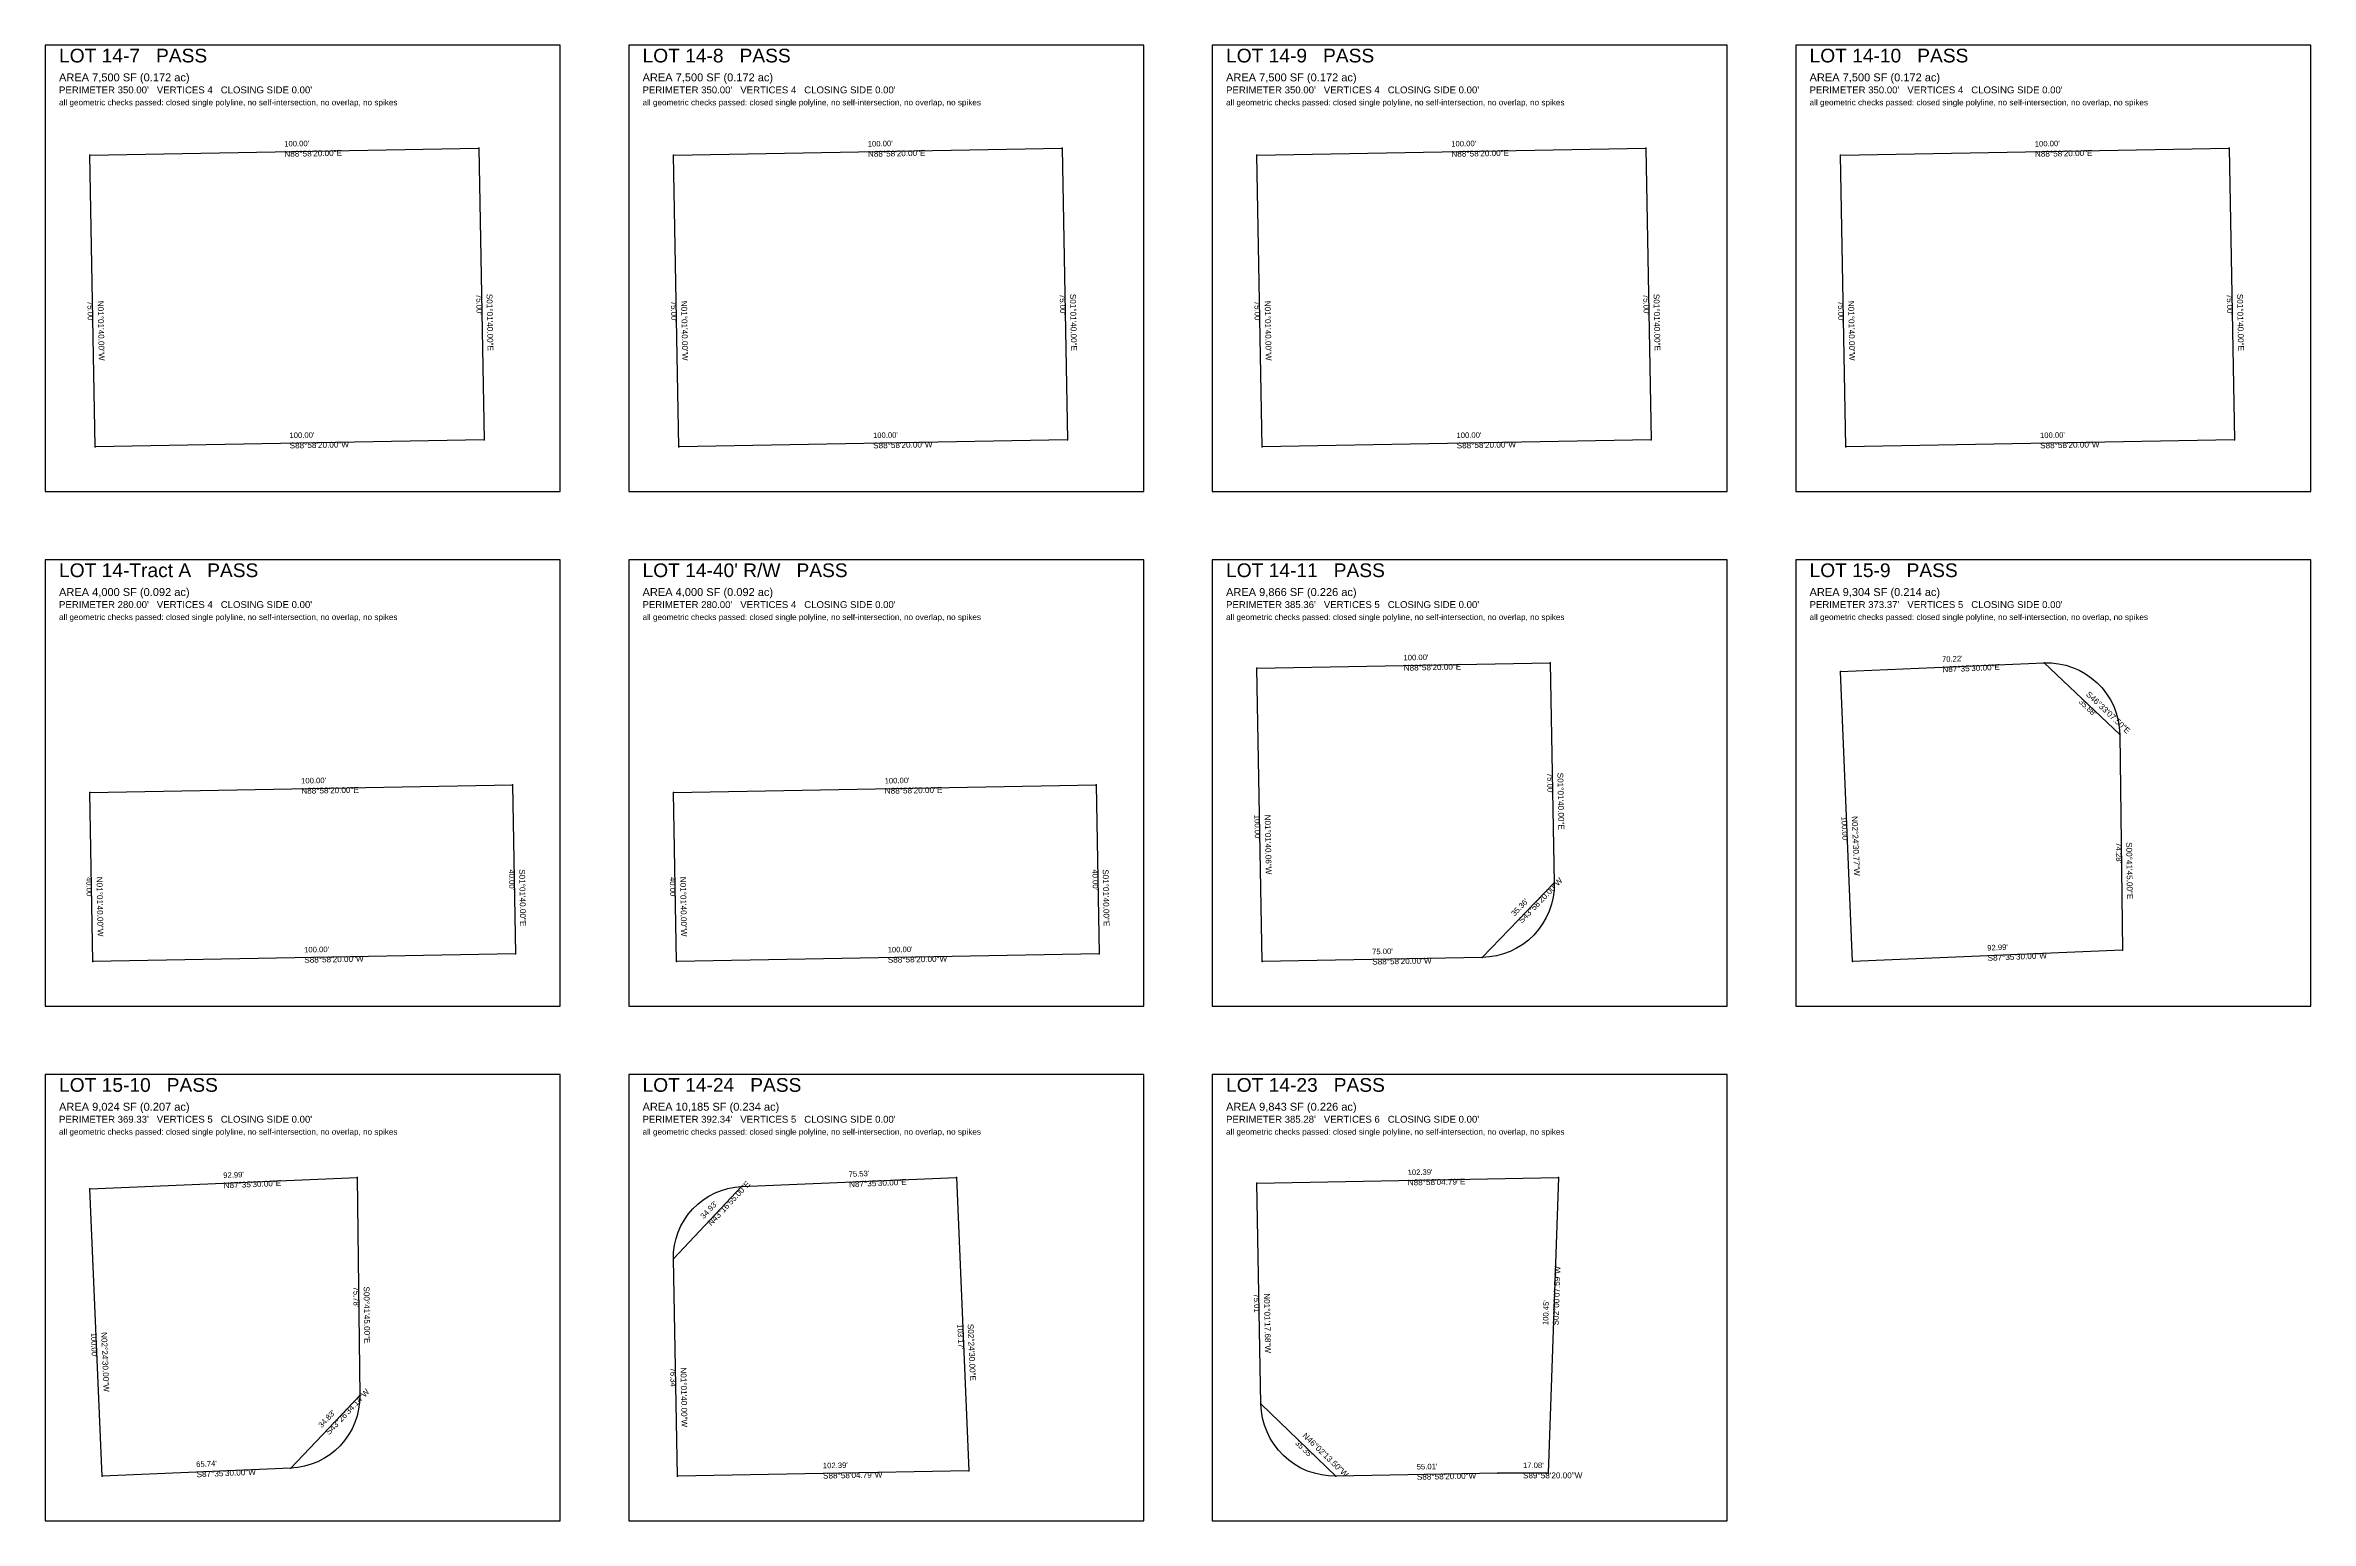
# Model space of a CAD drawing. Extents: x 0 to 1320, y -600 to 260.
import ezdxf

# ---------------------------------------------------------------- set-up
doc = ezdxf.new("R2010")
doc.units = 0
for name, pattern in [('ROT_0.03', [0]), ('ROT_1.03', [0]), ('ROT_2.41', [0]), ('ROT_270.70', [0]), ('ROT_271.02', [0]), ('ROT_271.03', [0]), ('ROT_272.41', [0]), ('ROT_316.04', [0]), ('ROT_316.55', [0]), ('ROT_46.03', [0]), ('ROT_46.56', [0]), ('ROT_46.72', [0]), ('ROT_88.00', [0])]:
    doc.linetypes.add(name, pattern=pattern)
for name, color, linetype in [('LOT_POLYLINE', 4, 'CONTINUOUS'), ('SHEET_FRAME', 2, 'CONTINUOUS'), ('SHEET_LABELS', 7, 'CONTINUOUS')]:
    doc.layers.add(name, color=color, linetype=linetype)
doc.styles.get("Standard").update_dxf_attribs({"font": 'Arial'})

msp = doc.modelspace()

# ---------------------------------------------------------------- linework, layer by layer
at = {"layer": 'LOT_POLYLINE'}
for points in [[(26, 195.9351), (252.5802, 200), (255.6288, 30.0649), (29.0486, 26)], [(366, 195.9351), (592.5802, 200), (595.6288, 30.0649), (369.0486, 26)], [(706, 195.9351), (932.5802, 200), (935.6288, 30.0649), (709.0486, 26)], [(1046, 195.9351), (1272.5802, 200), (1275.6288, 30.0649), (1049.0486, 26)], [(706, -103.0666), (876.9335, -100), (879.2334, -228.2001), (837.2667, -271.7001), (709.0666, -274)], [(1046, -104.9917), (1164.6856, -100), (1208.751, -141.7404), (1210.277, -267.3898), (1053.1088, -274)], [(26, -175.5068), (272.233, -171.0894), (274, -269.5826), (27.767, -274)], [(366, -175.5068), (612.233, -171.0894), (614, -269.5826), (367.767, -274)], [(26, -406.549), (181.7127, -400), (183.255, -526.991), (143.1188, -569.3704), (33.0427, -574)], [(405.7102, -405.263), (530.8476, -400), (538.0371, -570.9419), (368.2707, -574), (366, -447.4291)], [(706, -403.165), (881.6998, -400), (875.6768, -572.2923), (846.3621, -572.3065), (751.9658, -574), (708.2953, -531.8825)]]:
    msp.add_lwpolyline(points, close=True, dxfattribs=at)
for points in [[(1164.6856, -100), (1168.9146, -100.0338), (1173.1192, -100.4898), (1177.2571, -101.3634), (1181.2871, -102.646), (1185.1689, -104.3246), (1188.8636, -106.3826), (1192.3343, -108.7993), (1195.5463, -111.5505), (1198.4674, -114.6088), (1201.0685, -117.9435), (1203.3235, -121.5213), (1205.2099, -125.3065), (1206.7088, -129.2612), (1207.8052, -133.3458), (1208.4882, -137.5194), (1208.751, -141.7404)], [(879.2334, -228.2001), (879.1028, -232.3924), (878.5619, -236.5517), (877.6159, -240.638), (876.2739, -244.6118), (874.5489, -248.435), (872.4575, -252.0707), (870.0197, -255.4839), (867.2592, -258.6417), (864.2024, -261.5137), (860.8789, -264.0723), (857.3205, -266.2928), (853.5617, -268.1539), (849.6385, -269.6375), (845.5888, -270.7295), (841.4516, -271.4192), (837.2667, -271.7001)], [(366, -447.4291), (366.1218, -443.4248), (366.6294, -439.4508), (367.5183, -435.5445), (368.7801, -431.7421), (370.4029, -428.0793), (372.3718, -424.5902), (374.6681, -421.3075), (377.2706, -418.2617), (380.155, -415.4813), (383.2942, -412.9923), (386.659, -410.8179), (390.218, -408.9784), (393.9378, -407.491), (397.7839, -406.3696), (401.7203, -405.6247), (405.7102, -405.2631)], [(183.255, -526.991), (183.1102, -531.0221), (182.5784, -535.0205), (181.6645, -538.9493), (180.3772, -542.772), (178.7282, -546.4532), (176.7328, -549.9588), (174.4097, -553.2563), (171.7802, -556.3151), (168.8688, -559.1069), (165.7024, -561.6058), (162.3104, -563.7886), (158.7242, -565.6352), (154.977, -567.1284), (151.1037, -568.2543), (147.14, -569.0025), (143.1228, -569.3662)], [(751.9658, -574), (747.7579, -573.8689), (743.5831, -573.3261), (739.4816, -572.3768), (735.4929, -571.0302), (731.6553, -569.2991), (728.0059, -567.2003), (724.5797, -564.7539), (721.4097, -561.9836), (718.5265, -558.916), (715.9577, -555.5806), (713.7282, -552.0095), (711.8594, -548.2371), (710.3692, -544.2997), (709.2721, -540.2353), (708.5786, -536.0829), (708.2953, -531.8825)]]:
    msp.add_lwpolyline(points, dxfattribs=at)
at = {"layer": 'SHEET_FRAME'}
for p, q in [((300, 260), (0, 260)), ((0, 260), (0, 0)), ((300, 0), (300, 260)), ((640, 260), (340, 260)), ((340, 260), (340, 0)), ((640, 0), (640, 260)), ((980, 260), (680, 260)), ((680, 260), (680, 0)), ((980, 0), (980, 260)), ((1320, 260), (1020, 260)), ((1020, 260), (1020, 0)), ((1320, 0), (1320, 260)), ((0, 0), (300, 0)), ((340, 0), (640, 0)), ((680, 0), (980, 0)), ((1020, 0), (1320, 0)), ((300, -40), (0, -40)), ((0, -40), (0, -300)), ((300, -300), (300, -40)), ((640, -40), (340, -40)), ((340, -40), (340, -300)), ((640, -300), (640, -40)), ((980, -40), (680, -40)), ((680, -40), (680, -300)), ((980, -300), (980, -40)), ((1320, -40), (1020, -40)), ((1020, -40), (1020, -300)), ((1320, -300), (1320, -40)), ((0, -300), (300, -300)), ((340, -300), (640, -300)), ((680, -300), (980, -300)), ((1020, -300), (1320, -300)), ((300, -340), (0, -340)), ((0, -340), (0, -600)), ((300, -600), (300, -340)), ((640, -340), (340, -340)), ((340, -340), (340, -600)), ((640, -600), (640, -340)), ((980, -340), (680, -340)), ((680, -340), (680, -600)), ((980, -600), (980, -340)), ((0, -600), (300, -600)), ((340, -600), (640, -600)), ((680, -600), (980, -600))]:
    msp.add_line(p, q, dxfattribs=at)
at = {"layer": 'SHEET_LABELS'}
for p in [(252.5802, 200), (592.5802, 200), (932.5802, 200), (1272.5802, 200), (26, 195.9351), (366, 195.9351), (706, 195.9351), (1046, 195.9351), (255.6288, 30.0649), (595.6288, 30.0649), (935.6288, 30.0649), (1275.6288, 30.0649), (29.0486, 26), (369.0486, 26), (709.0486, 26), (1049.0486, 26), (706, -103.0666), (876.9335, -100), (1046, -104.9917), (1164.6856, -100), (1208.751, -141.7404), (272.233, -171.0894), (612.233, -171.0894), (26, -175.5068), (366, -175.5068), (879.2334, -228.2001), (27.767, -274), (274, -269.5826), (367.767, -274), (614, -269.5826), (709.0666, -274), (837.2667, -271.7001), (1053.1088, -274), (1210.277, -267.3898), (26, -406.549), (181.7127, -400), (405.7102, -405.263), (530.8476, -400), (706, -403.165), (881.6998, -400), (366, -447.4291), (183.255, -526.991), (708.2953, -531.8825), (33.0427, -574), (143.1188, -569.3704), (368.2707, -574), (538.0371, -570.9419), (751.9658, -574), (846.3621, -572.3065), (875.6768, -572.2923)]:
    msp.add_point(p, dxfattribs=at)

# ---------------------------------------------------------------- texts
for s, height, p in [('LOT 14-7   PASS', 8, (8, 250)), ('LOT 14-8   PASS', 8, (348, 250)), ('LOT 14-9   PASS', 8, (688, 250)), ('LOT 14-10   PASS', 8, (1028, 250)), ('AREA 7,500 SF (0.172 ac)', 4.6, (8, 239)), ('AREA 7,500 SF (0.172 ac)', 4.6, (348, 239)), ('AREA 7,500 SF (0.172 ac)', 4.6, (688, 239)), ('AREA 7,500 SF (0.172 ac)', 4.6, (1028, 239)), ('all geometric checks passed: closed single polyline, no self-intersection, no overlap, no spikes', 3.4, (8, 225)), ("PERIMETER 350.00'   VERTICES 4   CLOSING SIDE 0.00'", 4, (8, 232)), ('all geometric checks passed: closed single polyline, no self-intersection, no overlap, no spikes', 3.4, (348, 225)), ("PERIMETER 350.00'   VERTICES 4   CLOSING SIDE 0.00'", 4, (348, 232)), ('all geometric checks passed: closed single polyline, no self-intersection, no overlap, no spikes', 3.4, (688, 225)), ("PERIMETER 350.00'   VERTICES 4   CLOSING SIDE 0.00'", 4, (688, 232)), ('all geometric checks passed: closed single polyline, no self-intersection, no overlap, no spikes', 3.4, (1028, 225)), ("PERIMETER 350.00'   VERTICES 4   CLOSING SIDE 0.00'", 4, (1028, 232)), ('LOT 14-Tract A   PASS', 8, (8, -50)), ("LOT 14-40' R/W   PASS", 8, (348, -50)), ('LOT 14-11   PASS', 8, (688, -50)), ('LOT 15-9   PASS', 8, (1028, -50)), ('AREA 4,000 SF (0.092 ac)', 4.6, (8, -61)), ("PERIMETER 280.00'   VERTICES 4   CLOSING SIDE 0.00'", 4, (8, -68)), ('AREA 4,000 SF (0.092 ac)', 4.6, (348, -61)), ("PERIMETER 280.00'   VERTICES 4   CLOSING SIDE 0.00'", 4, (348, -68)), ('AREA 9,866 SF (0.226 ac)', 4.6, (688, -61)), ("PERIMETER 385.36'   VERTICES 5   CLOSING SIDE 0.00'", 4, (688, -68)), ('AREA 9,304 SF (0.214 ac)', 4.6, (1028, -61)), ("PERIMETER 373.37'   VERTICES 5   CLOSING SIDE 0.00'", 4, (1028, -68)), ('all geometric checks passed: closed single polyline, no self-intersection, no overlap, no spikes', 3.4, (8, -75)), ('all geometric checks passed: closed single polyline, no self-intersection, no overlap, no spikes', 3.4, (348, -75)), ('all geometric checks passed: closed single polyline, no self-intersection, no overlap, no spikes', 3.4, (688, -75)), ('all geometric checks passed: closed single polyline, no self-intersection, no overlap, no spikes', 3.4, (1028, -75)), ('LOT 15-10   PASS', 8, (8, -350)), ('LOT 14-24   PASS', 8, (348, -350)), ('LOT 14-23   PASS', 8, (688, -350)), ('AREA 9,024 SF (0.207 ac)', 4.6, (8, -361)), ('AREA 10,185 SF (0.234 ac)', 4.6, (348, -361)), ('AREA 9,843 SF (0.226 ac)', 4.6, (688, -361)), ("PERIMETER 369.33'   VERTICES 5   CLOSING SIDE 0.00'", 4, (8, -368)), ("PERIMETER 392.34'   VERTICES 5   CLOSING SIDE 0.00'", 4, (348, -368)), ("PERIMETER 385.28'   VERTICES 6   CLOSING SIDE 0.00'", 4, (688, -368)), ('all geometric checks passed: closed single polyline, no self-intersection, no overlap, no spikes', 3.4, (8, -375)), ('all geometric checks passed: closed single polyline, no self-intersection, no overlap, no spikes', 3.4, (348, -375)), ('all geometric checks passed: closed single polyline, no self-intersection, no overlap, no spikes', 3.4, (688, -375))]:
    msp.add_text(s, height=height, dxfattribs=at).set_placement(p)
at = {"layer": 'SHEET_LABELS', "linetype": 'ROT_1.03'}
for s, height, p in [("100.00'", 3.2, (139.2363, 200.9671)), ('N88%%d58\'20.00"E', 3.4, (139.3439, 194.9681)), ("100.00'", 3.2, (479.2363, 200.9671)), ('N88%%d58\'20.00"E', 3.4, (479.3439, 194.9681)), ("100.00'", 3.2, (819.2363, 200.9671)), ('N88%%d58\'20.00"E', 3.4, (819.3439, 194.9681)), ("100.00'", 3.2, (1159.2363, 200.9671)), ('N88%%d58\'20.00"E', 3.4, (1159.3439, 194.9681)), ('S88%%d58\'20.00"W', 3.4, (142.3925, 25.0329)), ("100.00'", 3.2, (142.2849, 31.0319)), ('S88%%d58\'20.00"W', 3.4, (482.3925, 25.0329)), ("100.00'", 3.2, (482.2849, 31.0319)), ('S88%%d58\'20.00"W', 3.4, (822.3925, 25.0329)), ("100.00'", 3.2, (822.2849, 31.0319)), ('S88%%d58\'20.00"W', 3.4, (1162.3925, 25.0329)), ("100.00'", 3.2, (1162.2849, 31.0319)), ("100.00'", 3.2, (791.4129, -98.5338)), ('N88%%d58\'20.00"E', 3.4, (791.5206, -104.5328)), ("100.00'", 3.2, (149.0627, -170.2986)), ("100.00'", 3.2, (489.0627, -170.2986)), ('N88%%d58\'20.00"E', 3.4, (149.1703, -176.2976)), ('N88%%d58\'20.00"E', 3.4, (489.1703, -176.2976)), ('S88%%d58\'20.00"W', 3.4, (150.9373, -274.7908)), ("100.00'", 3.2, (150.8297, -268.7918)), ('S88%%d58\'20.00"W', 3.4, (490.9373, -274.7908)), ("100.00'", 3.2, (490.8297, -268.7918)), ("75.00'", 3.2, (773.1128, -269.8505)), ('S88%%d58\'20.00"W', 3.4, (773.2205, -275.8496)), ("102.39'", 3.2, (793.7958, -398.583)), ('N88%%d58\'04.79"E', 3.4, (793.9039, -404.582)), ("102.39'", 3.2, (453.0998, -569.4714)), ("55.01'", 3.2, (799.1101, -570.1537)), ('S88%%d58\'04.79"W', 3.4, (453.2079, -575.4704)), ('S88%%d58\'20.00"W', 3.4, (799.2177, -576.1528))]:
    msp.add_text(s, height=height, rotation=1.03, dxfattribs=at).set_placement(p)
at = {"layer": 'SHEET_LABELS', "linetype": 'ROT_271.03'}
for s, height, p in [("75.00'", 3.2, (24.5248, 110.9138)), ('N01%%d01\'40.00"W', 3.4, (30.5238, 111.0214)), ("75.00'", 3.2, (251.105, 114.9786)), ('S01%%d01\'40.00"E', 3.4, (257.104, 115.0862)), ("75.00'", 3.2, (364.5248, 110.9138)), ('N01%%d01\'40.00"W', 3.4, (370.5238, 111.0214)), ("75.00'", 3.2, (591.105, 114.9786)), ('S01%%d01\'40.00"E', 3.4, (597.104, 115.0862)), ("75.00'", 3.2, (704.5248, 110.9138)), ('N01%%d01\'40.00"W', 3.4, (710.5238, 111.0214)), ("75.00'", 3.2, (931.105, 114.9786)), ('S01%%d01\'40.00"E', 3.4, (937.104, 115.0862)), ("75.00'", 3.2, (1044.5248, 110.9138)), ('N01%%d01\'40.00"W', 3.4, (1050.5238, 111.0214)), ("75.00'", 3.2, (1271.105, 114.9786)), ('S01%%d01\'40.00"E', 3.4, (1277.104, 115.0862)), ("75.00'", 3.2, (875.0839, -164.1539)), ('S01%%d01\'40.00"E', 3.4, (881.083, -164.0462)), ("100.00'", 3.2, (704.5338, -188.5871)), ('N01%%d01\'40.06"W', 3.4, (710.5328, -188.4795)), ("40.00'", 3.2, (270.117, -220.3898)), ('S01%%d01\'40.00"E', 3.4, (276.116, -220.2822)), ("40.00'", 3.2, (610.117, -220.3898)), ('S01%%d01\'40.00"E', 3.4, (616.116, -220.2822)), ("40.00'", 3.2, (23.884, -224.8072)), ('N01%%d01\'40.00"W', 3.4, (29.883, -224.6996)), ("40.00'", 3.2, (363.884, -224.8072)), ('N01%%d01\'40.00"W', 3.4, (369.883, -224.6996)), ("76.34'", 3.2, (364.1358, -510.7684)), ('N01%%d01\'40.00"W', 3.4, (370.1349, -510.6608))]:
    msp.add_text(s, height=height, rotation=271.03, dxfattribs=at).set_placement(p)
at = {"layer": 'SHEET_LABELS', "linetype": 'ROT_2.41'}
for s, height, p in [("70.22'", 3.2, (1105.2167, -99.4985)), ('N87%%d35\'30.00"E', 3.4, (1105.4689, -105.4932)), ("92.99'", 3.2, (1131.5668, -267.6976)), ('S87%%d35\'30.00"W', 3.4, (1131.819, -273.6923)), ("75.53'", 3.2, (468.1528, -399.6342)), ("92.99'", 3.2, (103.7303, -400.2771)), ('N87%%d35\'30.00"E', 3.4, (103.9824, -406.2718)), ('N87%%d35\'30.00"E', 3.4, (468.405, -405.6289)), ("65.74'", 3.2, (87.9547, -568.6879)), ('S87%%d35\'30.00"W', 3.4, (88.2068, -574.6826))]:
    msp.add_text(s, height=height, rotation=2.41, dxfattribs=at).set_placement(p)
at = {"layer": 'SHEET_LABELS', "linetype": 'ROT_316.55'}
for s, height, p in [('S46%%d33\'07.50"E', 3.4, (1188.7814, -118.6922)), ("35.88'", 3.2, (1184.6552, -123.0482))]:
    msp.add_text(s, height=height, rotation=316.55, dxfattribs=at).set_placement(p)
at = {"layer": 'SHEET_LABELS', "linetype": 'ROT_272.41'}
for s, height, p in [("100.00'", 3.2, (1046.5571, -189.6219)), ('N02%%d24\'30.77"W', 3.4, (1052.5518, -189.3698)), ("103.17'", 3.2, (531.445, -485.597)), ('S02%%d24\'30.00"E', 3.4, (537.4397, -485.3449)), ("100.00'", 3.2, (26.524, -490.4006)), ('N02%%d24\'30.00"W', 3.4, (32.5187, -490.1484))]:
    msp.add_text(s, height=height, rotation=272.41, dxfattribs=at).set_placement(p)
at = {"layer": 'SHEET_LABELS', "linetype": 'ROT_270.70'}
for s, height, p in [("74.28'", 3.2, (1206.5142, -204.6016)), ('S00%%d41\'45.00"E', 3.4, (1212.5138, -204.5287)), ("75.78'", 3.2, (179.4841, -463.5319)), ('S00%%d41\'45.00"E', 3.4, (185.4836, -463.4591))]:
    msp.add_text(s, height=height, rotation=270.7, dxfattribs=at).set_placement(p)
at = {"layer": 'SHEET_LABELS', "linetype": 'ROT_46.03'}
for s, height, p in [("35.36'", 3.2, (856.091, -247.8672)), ('S43%%d58\'20.00"W', 3.4, (860.4091, -252.033))]:
    msp.add_text(s, height=height, rotation=46.03, dxfattribs=at).set_placement(p)
at = {"layer": 'SHEET_LABELS', "linetype": 'ROT_46.72'}
for s, height, p in [('N43%%d16\'55.00"E', 3.4, (388.0391, -428.4029)), ("34.93'", 3.2, (383.6712, -424.2893))]:
    msp.add_text(s, height=height, rotation=46.72, dxfattribs=at).set_placement(p)
at = {"layer": 'SHEET_LABELS', "linetype": 'ROT_88.00'}
for s, height, p in [('S02%%d00\'07.59"W', 3.4, (881.6865, -486.251)), ("100.45'", 3.2, (875.6901, -486.0413))]:
    msp.add_text(s, height=height, rotation=88, dxfattribs=at).set_placement(p)
at = {"layer": 'SHEET_LABELS', "linetype": 'ROT_271.02'}
for s, height, p in [("75.01'", 3.2, (704.1481, -467.5772)), ('N01%%d01\'17.68"W', 3.4, (710.1472, -467.4703))]:
    msp.add_text(s, height=height, rotation=271.02, dxfattribs=at).set_placement(p)
at = {"layer": 'SHEET_LABELS', "linetype": 'ROT_46.56'}
for s, height, p in [('S43%%d26\'34.14"W', 3.4, (165.3651, -550.2436)), ("34.83'", 3.2, (161.0087, -546.1178))]:
    msp.add_text(s, height=height, rotation=46.56, dxfattribs=at).set_placement(p)
at = {"layer": 'SHEET_LABELS', "linetype": 'ROT_316.04'}
for s, height, p in [("35.35'", 3.2, (728.0479, -555.1006)), ('N46%%d02\'13.50"W', 3.4, (732.2131, -550.7819))]:
    msp.add_text(s, height=height, rotation=316.04, dxfattribs=at).set_placement(p)
at = {"layer": 'SHEET_LABELS', "linetype": 'ROT_0.03'}
for s, height, p in [("17.08'", 3.2, (861.018, -569.2994)), ('S89%%d58\'20.00"W', 3.4, (861.0209, -575.2994))]:
    msp.add_text(s, height=height, rotation=0.03, dxfattribs=at).set_placement(p)

doc.saveas('drawing.dxf')
